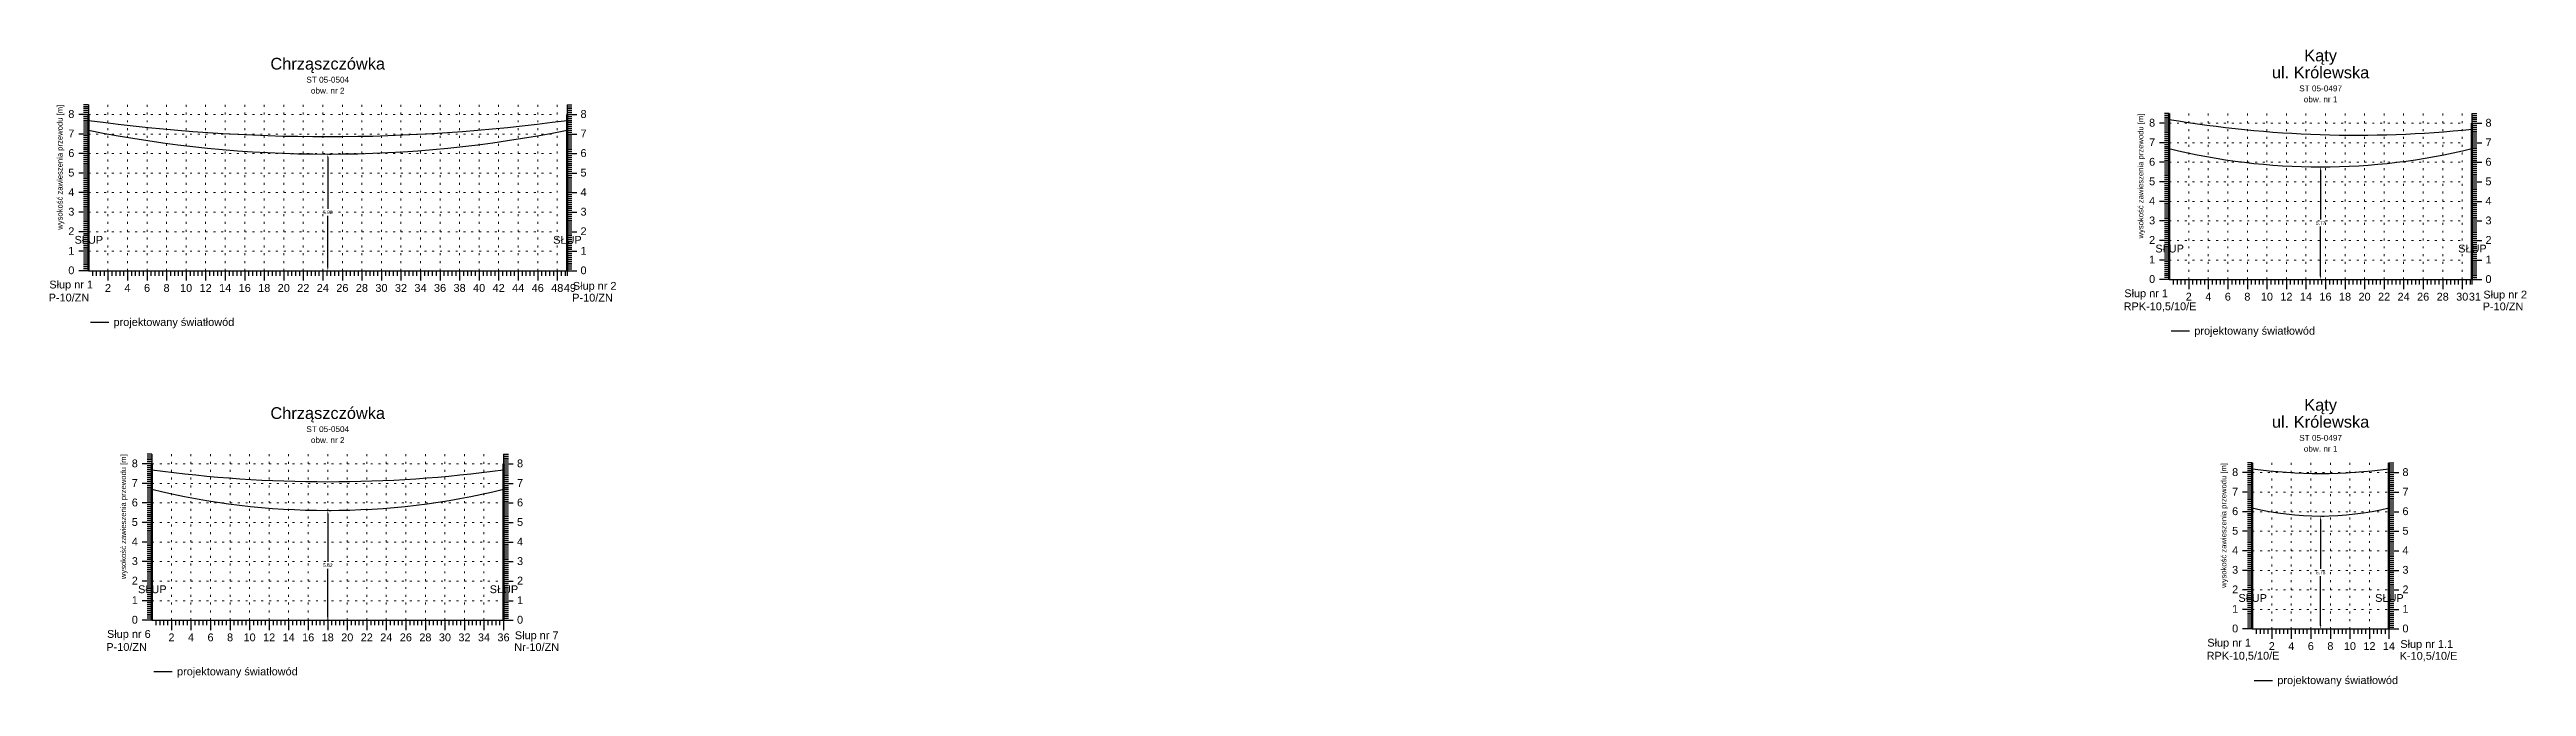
# Model space of a CAD drawing. Header units: inches. Extents: x -871 to 330, y 1326 to 1364.
# Drawn here: x -483.6 to -356.8, y 1330.8 to 1363.4 of the extents above; entities that cross this region are included whole.
import ezdxf
from ezdxf.enums import TextEntityAlignment as Align

# ---------------------------------------------------------------- set-up
doc = ezdxf.new("R2010")
doc.units = ezdxf.units.IN
doc.header["$MEASUREMENT"] = 0
doc.linetypes.add('ACAD_ISO07W100', pattern=[3, 0, -3])
doc.layers.add('ramka', color=7, linetype='Continuous', plot=False)
doc.styles.get("Standard").update_dxf_attribs({"font": 'arial.ttf'})
doc.dimstyles.get("Standard").update_dxf_attribs({"dimtxt": 0.25, "dimasz": 0.18, "dimexe": 0.18, "dimexo": 0.0625, "dimgap": -0.09, "dimtad": 0, "dimtih": 1, "dimtoh": 1, "dimzin": 0, "dimdsep": 46, "dimtxsty": 'Standard', "dimcen": 0.09, "dimadec": 0, "dimazin": 0, "dimtfac": 1, "dimtofl": 0, "dimtmove": 0, "dimatfit": 3, "dimfxl": 1, "dimtolj": 1, "dimtzin": 0, "dimarcsym": 0})

msp = doc.modelspace()

# ---------------------------------------------------------------- texts
for s, height, p in [('Kąty', 0.6, (-367.352, 1362.841)), ('Chrząszczówka', 0.6, (-469.374, 1362.418)), ('ST 05-0504', 0.3, (-469.374, 1361.748)), ('ul. Królewska', 0.6, (-367.352, 1361.971)), ('obw. nr 2', 0.3, (-469.374, 1361.188)), ('ST 05-0497', 0.3, (-367.352, 1361.301)), ('obw. nr 1', 0.3, (-367.352, 1360.741)), ('2', 0.4, (-480.624, 1351.042)), ('4', 0.4, (-479.624, 1351.042)), ('6', 0.4, (-478.624, 1351.042)), ('8', 0.4, (-477.624, 1351.042)), ('10', 0.4, (-476.624, 1351.042)), ('12', 0.4, (-475.624, 1351.042)), ('14', 0.4, (-474.624, 1351.042)), ('16', 0.4, (-473.624, 1351.042)), ('18', 0.4, (-472.624, 1351.042)), ('20', 0.4, (-471.624, 1351.042)), ('22', 0.4, (-470.624, 1351.042)), ('24', 0.4, (-469.624, 1351.042)), ('26', 0.4, (-468.624, 1351.042)), ('28', 0.4, (-467.624, 1351.042)), ('30', 0.4, (-466.624, 1351.042)), ('32', 0.4, (-465.624, 1351.042)), ('34', 0.4, (-464.624, 1351.042)), ('36', 0.4, (-463.624, 1351.042)), ('38', 0.4, (-462.624, 1351.042)), ('40', 0.4, (-461.624, 1351.042)), ('42', 0.4, (-460.624, 1351.042)), ('44', 0.4, (-459.624, 1351.042)), ('46', 0.4, (-458.624, 1351.042)), ('48', 0.4, (-457.624, 1351.042)), ('49', 0.4, (-456.974, 1351.042)), ('2', 0.4, (-374.102, 1350.595)), ('4', 0.4, (-373.102, 1350.595)), ('6', 0.4, (-372.102, 1350.595)), ('8', 0.4, (-371.102, 1350.595)), ('10', 0.4, (-370.102, 1350.595)), ('12', 0.4, (-369.102, 1350.595)), ('14', 0.4, (-368.102, 1350.595)), ('16', 0.4, (-367.102, 1350.595)), ('18', 0.4, (-366.102, 1350.595)), ('20', 0.4, (-365.102, 1350.595)), ('22', 0.4, (-364.102, 1350.595)), ('24', 0.4, (-363.102, 1350.595)), ('26', 0.4, (-362.102, 1350.595)), ('28', 0.4, (-361.102, 1350.595)), ('30', 0.4, (-360.102, 1350.595)), ('31', 0.4, (-359.452, 1350.595)), ('Kąty', 0.6, (-367.352, 1344.961)), ('Chrząszczówka', 0.6, (-469.374, 1344.538)), ('ST 05-0504', 0.3, (-469.374, 1343.868)), ('ul. Królewska', 0.6, (-367.352, 1344.091)), ('obw. nr 2', 0.3, (-469.374, 1343.308)), ('ST 05-0497', 0.3, (-367.352, 1343.421)), ('obw. nr 1', 0.3, (-367.352, 1342.861)), ('2', 0.4, (-477.374, 1333.162)), ('4', 0.4, (-476.374, 1333.162)), ('6', 0.4, (-475.374, 1333.162)), ('8', 0.4, (-474.374, 1333.162)), ('10', 0.4, (-473.374, 1333.162)), ('12', 0.4, (-472.374, 1333.162)), ('14', 0.4, (-471.374, 1333.162)), ('16', 0.4, (-470.374, 1333.162)), ('18', 0.4, (-469.374, 1333.162)), ('20', 0.4, (-468.374, 1333.162)), ('22', 0.4, (-467.374, 1333.162)), ('24', 0.4, (-466.374, 1333.162)), ('26', 0.4, (-465.374, 1333.162)), ('28', 0.4, (-464.374, 1333.162)), ('30', 0.4, (-463.374, 1333.162)), ('32', 0.4, (-462.374, 1333.162)), ('34', 0.4, (-461.374, 1333.162)), ('36', 0.4, (-460.374, 1333.162)), ('2', 0.4, (-369.852, 1332.715)), ('4', 0.4, (-368.852, 1332.715)), ('6', 0.4, (-367.852, 1332.715)), ('8', 0.4, (-366.852, 1332.715)), ('10', 0.4, (-365.852, 1332.715)), ('12', 0.4, (-364.852, 1332.715)), ('14', 0.4, (-363.852, 1332.715))]:
    msp.add_text(s, height=height).set_placement(p, align=Align.CENTER)
for s, p in [('8', (-482.344, 1359.944)), ('7', (-482.344, 1358.944)), ('8', (-375.822, 1359.497)), ('6', (-482.344, 1357.944)), ('7', (-375.822, 1358.497)), ('5', (-482.344, 1356.944)), ('5', (-375.822, 1356.497)), ('6', (-375.822, 1357.497)), ('4', (-482.344, 1355.944)), ('4', (-375.822, 1355.497)), ('3', (-482.344, 1354.944)), ('2', (-482.344, 1353.944)), ('3', (-375.822, 1354.497)), ('1', (-482.344, 1352.944)), ('2', (-375.822, 1353.497)), ('0', (-482.344, 1351.944)), ('0', (-375.822, 1351.497)), ('1', (-375.822, 1352.497)), ('8', (-479.094, 1342.064)), ('8', (-371.572, 1341.617)), ('6', (-479.094, 1340.064)), ('7', (-479.094, 1341.064)), ('7', (-371.572, 1340.617)), ('5', (-479.094, 1339.064)), ('6', (-371.572, 1339.617)), ('4', (-479.094, 1338.064)), ('4', (-371.572, 1337.617)), ('5', (-371.572, 1338.617)), ('3', (-479.094, 1337.064)), ('3', (-371.572, 1336.617)), ('2', (-479.094, 1336.064)), ('1', (-479.094, 1335.064)), ('2', (-371.572, 1335.617)), ('0', (-479.094, 1334.064)), ('0', (-371.572, 1333.617)), ('1', (-371.572, 1334.617))]:
    msp.add_text(s, height=0.4).set_placement(p, align=Align.RIGHT)
for s, p in [('8', (-456.434, 1359.944)), ('7', (-456.434, 1358.944)), ('8', (-358.912, 1359.497)), ('6', (-456.434, 1357.944)), ('7', (-358.912, 1358.497)), ('5', (-456.434, 1356.944)), ('5', (-358.912, 1356.497)), ('6', (-358.912, 1357.497)), ('4', (-456.434, 1355.944)), ('4', (-358.912, 1355.497)), ('3', (-456.434, 1354.944)), ('2', (-456.434, 1353.944)), ('3', (-358.912, 1354.497)), ('1', (-456.434, 1352.944)), ('2', (-358.912, 1353.497)), ('0', (-456.434, 1351.944)), ('0', (-358.912, 1351.497)), ('1', (-358.912, 1352.497)), ('P-10/ZN', (-483.661, 1350.549)), ('Słup nr 1', (-483.627, 1351.216)), ('P-10/ZN', (-456.857, 1350.544)), ('Słup nr 2', (-456.826, 1351.149)), ('RPK-10,5/10/E', (-377.436, 1350.102)), ('Słup nr 1', (-377.402, 1350.769)), ('P-10/ZN', (-359.053, 1350.097)), ('Słup nr 2', (-359.022, 1350.702)), ('projektowany światłowód', (-480.339, 1349.298)), ('projektowany światłowód', (-373.817, 1348.851)), ('8', (-459.684, 1342.064)), ('8', (-363.162, 1341.617)), ('7', (-459.684, 1341.064)), ('6', (-459.684, 1340.064)), ('7', (-363.162, 1340.617)), ('5', (-459.684, 1339.064)), ('6', (-363.162, 1339.617)), ('4', (-459.684, 1338.064)), ('4', (-363.162, 1337.617)), ('5', (-363.162, 1338.617)), ('3', (-459.684, 1337.064)), ('3', (-363.162, 1336.617)), ('2', (-459.684, 1336.064)), ('1', (-459.684, 1335.064)), ('2', (-363.162, 1335.617)), ('0', (-459.684, 1334.064)), ('0', (-363.162, 1333.617)), ('1', (-363.162, 1334.617)), ('P-10/ZN', (-480.708, 1332.669)), ('Słup nr 6', (-480.674, 1333.336)), ('Nr-10/ZN', (-459.825, 1332.664)), ('Słup nr 7', (-459.794, 1333.269)), ('Słup nr 1', (-373.152, 1332.889)), ('Słup nr 1.1', (-363.272, 1332.822)), ('projektowany światłowód', (-477.089, 1331.418)), ('RPK-10,5/10/E', (-373.186, 1332.222)), ('K-10,5/10/E', (-363.303, 1332.217)), ('projektowany światłowód', (-369.567, 1330.971))]:
    msp.add_text(s, height=0.4).set_placement(p)
at = {"char_height": 0.28, "width": 9.28, "attachment_point": 1, "rotation": 90}
for insert in [(-483.227, 1354.22), (-376.705, 1353.773), (-479.977, 1336.34), (-372.455, 1335.893)]:
    msp.add_mtext('wysokość zawieszenia przewodu [m]', dxfattribs=dict(at, insert=insert))
at = {"char_height": 0.4, "width": 1.537, "attachment_point": 1}
for insert in [(-482.332, 1353.904), (-457.832, 1353.904), (-375.81, 1353.457), (-360.31, 1353.457), (-479.082, 1336.024), (-461.082, 1336.024), (-371.56, 1335.577), (-364.56, 1335.577)]:
    msp.add_mtext('SŁUP', dxfattribs=dict(at, insert=insert))

# ---------------------------------------------------------------- blocks, each defined once
blk = doc.blocks.new('*D9')
at = {"color": 0, "lineweight": -2}
for p, q in [((-469.32, 1358.09), (-469.19, 1358.09)), ((-469.37, 1357.91), (-469.37, 1355.29)), ((-469.37, 1352.3), (-469.37, 1354.93)), ((-469.47, 1352.12), (-469.19, 1352.12))]:
    blk.add_line(p, q, dxfattribs=at)
at = {"color": 0}
for points in [[(-469.34, 1357.91), (-469.4, 1357.91), (-469.37, 1358.09)], [(-469.34, 1352.3), (-469.4, 1352.3), (-469.37, 1352.12)]]:
    blk.add_solid(points, dxfattribs=at)
at = {"layer": 'Defpoints', "color": 0}
for p in [(-469.38, 1358.09), (-469.53, 1352.12), (-469.37, 1352.12)]:
    blk.add_point(p, dxfattribs=at)
at = {"color": 0, "lineweight": 25, "insert": (-469.37, 1355.11), "char_height": 0.18, "attachment_point": 5}
blk.add_mtext('\\A1;5.98', dxfattribs=at)
blk = doc.blocks.new('*D10')
at = {"color": 0, "lineweight": -2}
for p, q in [((-469.37, 1339.68), (-469.37, 1337.23)), ((-469.32, 1339.86), (-469.19, 1339.86)), ((-469.37, 1334.42), (-469.37, 1336.87)), ((-469.47, 1334.24), (-469.19, 1334.24))]:
    blk.add_line(p, q, dxfattribs=at)
at = {"color": 0}
for points in [[(-469.34, 1339.68), (-469.4, 1339.68), (-469.37, 1339.86)], [(-469.34, 1334.42), (-469.4, 1334.42), (-469.37, 1334.24)]]:
    blk.add_solid(points, dxfattribs=at)
at = {"layer": 'Defpoints', "color": 0}
for p in [(-469.38, 1339.86), (-469.53, 1334.24), (-469.37, 1334.24)]:
    blk.add_point(p, dxfattribs=at)
at = {"color": 0, "lineweight": 25, "insert": (-469.37, 1337.05), "char_height": 0.18, "attachment_point": 5}
blk.add_mtext('\\A1;5.62', dxfattribs=at)
blk = doc.blocks.new('*D11')
at = {"color": 0, "lineweight": -2}
for p, q in [((-367.35, 1357.26), (-367.35, 1354.74)), ((-367.3, 1357.44), (-367.17, 1357.44)), ((-367.35, 1351.85), (-367.35, 1354.38)), ((-367.45, 1351.67), (-367.17, 1351.67))]:
    blk.add_line(p, q, dxfattribs=at)
at = {"color": 0}
for points in [[(-367.32, 1357.26), (-367.38, 1357.26), (-367.35, 1357.44)], [(-367.32, 1351.85), (-367.38, 1351.85), (-367.35, 1351.67)]]:
    blk.add_solid(points, dxfattribs=at)
at = {"layer": 'Defpoints', "color": 0}
for p in [(-367.36, 1357.44), (-367.51, 1351.67), (-367.35, 1351.67)]:
    blk.add_point(p, dxfattribs=at)
at = {"color": 0, "lineweight": 25, "insert": (-367.35, 1354.56), "char_height": 0.18, "attachment_point": 5}
blk.add_mtext('\\A1;5.77', dxfattribs=at)
blk = doc.blocks.new('*D12')
at = {"color": 0, "lineweight": -2}
for p, q in [((-367.35, 1339.39), (-367.35, 1336.86)), ((-367.3, 1339.57), (-367.17, 1339.57)), ((-367.35, 1333.97), (-367.35, 1336.5)), ((-367.45, 1333.79), (-367.17, 1333.79))]:
    blk.add_line(p, q, dxfattribs=at)
at = {"color": 0}
for points in [[(-367.32, 1339.39), (-367.38, 1339.39), (-367.35, 1339.57)], [(-367.32, 1333.97), (-367.38, 1333.97), (-367.35, 1333.79)]]:
    blk.add_solid(points, dxfattribs=at)
at = {"layer": 'Defpoints', "color": 0}
for p in [(-367.36, 1339.57), (-367.51, 1333.79), (-367.35, 1333.79)]:
    blk.add_point(p, dxfattribs=at)
at = {"color": 0, "lineweight": 25, "insert": (-367.35, 1336.68), "char_height": 0.18, "attachment_point": 5}
blk.add_mtext('\\A1;5.78', dxfattribs=at)

# ---------------------------------------------------------------- dimensions: what is measured, and where the dimension line sits
at = {"lineweight": 25}
for base, p1, p2, text, picture, middle in [((-469.374, 1352.118), (-469.382, 1358.094), (-469.532, 1352.118), '5.98', '*D9', (-469.374, 1355.106)), ((-367.352, 1351.671), (-367.36, 1357.441), (-367.51, 1351.671), '5.77', '*D11', (-367.352, 1354.556)), ((-469.374, 1334.238), (-469.382, 1339.858), (-469.532, 1334.238), '5.62', '*D10', (-469.374, 1337.048)), ((-367.352, 1333.791), (-367.36, 1339.571), (-367.51, 1333.791), '5.78', '*D12', (-367.352, 1336.681))]:
    dim = msp.add_linear_dim(base=base, p1=p1, p2=p2, angle=90, text=text, dimstyle='Standard', dxfattribs=at)
    dim.commit()
    dim.dimension.update_dxf_attribs({"geometry": picture, "text_midpoint": middle})

# ---------------------------------------------------------------- linework, layer by layer
for p, q in [((-481.624, 1360.618), (-481.874, 1360.618)), ((-481.624, 1360.618), (-481.624, 1352.118)), ((-457.124, 1360.618), (-457.124, 1352.118)), ((-457.124, 1360.618), (-456.874, 1360.618)), ((-481.624, 1360.118), (-482.124, 1360.118)), ((-481.624, 1360.518), (-481.874, 1360.518)), ((-481.624, 1360.418), (-481.874, 1360.418)), ((-481.624, 1360.318), (-481.874, 1360.318)), ((-481.624, 1360.218), (-481.874, 1360.218)), ((-481.624, 1360.018), (-481.874, 1360.018)), ((-481.624, 1359.918), (-481.874, 1359.918)), ((-481.624, 1359.818), (-481.874, 1359.818)), ((-481.624, 1359.718), (-481.874, 1359.718)), ((-481.624, 1359.618), (-481.874, 1359.618)), ((-481.624, 1359.518), (-481.874, 1359.518)), ((-481.624, 1359.418), (-481.874, 1359.418)), ((-481.624, 1359.318), (-481.874, 1359.318)), ((-457.124, 1360.518), (-456.874, 1360.518)), ((-457.124, 1360.418), (-456.874, 1360.418)), ((-457.124, 1360.318), (-456.874, 1360.318)), ((-457.124, 1360.218), (-456.874, 1360.218)), ((-457.124, 1360.118), (-456.624, 1360.118)), ((-457.124, 1360.018), (-456.874, 1360.018)), ((-457.124, 1359.918), (-456.874, 1359.918)), ((-457.124, 1359.818), (-456.874, 1359.818)), ((-457.124, 1359.718), (-456.874, 1359.718)), ((-457.124, 1359.618), (-456.874, 1359.618)), ((-457.124, 1359.518), (-456.874, 1359.518)), ((-457.124, 1359.418), (-456.874, 1359.418)), ((-457.124, 1359.318), (-456.874, 1359.318)), ((-375.102, 1359.671), (-375.602, 1359.671)), ((-375.102, 1360.171), (-375.352, 1360.171)), ((-375.102, 1360.071), (-375.352, 1360.071)), ((-375.102, 1359.971), (-375.352, 1359.971)), ((-375.102, 1359.871), (-375.352, 1359.871)), ((-375.102, 1359.771), (-375.352, 1359.771)), ((-375.102, 1359.571), (-375.352, 1359.571)), ((-375.102, 1359.471), (-375.352, 1359.471)), ((-375.102, 1359.371), (-375.352, 1359.371)), ((-375.102, 1360.171), (-375.102, 1351.671)), ((-359.602, 1360.171), (-359.602, 1351.671)), ((-359.602, 1360.171), (-359.352, 1360.171)), ((-359.602, 1360.071), (-359.352, 1360.071)), ((-359.602, 1359.971), (-359.352, 1359.971)), ((-359.602, 1359.871), (-359.352, 1359.871)), ((-359.602, 1359.771), (-359.352, 1359.771)), ((-359.602, 1359.671), (-359.102, 1359.671)), ((-359.602, 1359.571), (-359.352, 1359.571)), ((-359.602, 1359.471), (-359.352, 1359.471)), ((-359.602, 1359.371), (-359.352, 1359.371)), ((-481.624, 1359.118), (-482.124, 1359.118)), ((-481.624, 1358.118), (-482.124, 1358.118)), ((-481.624, 1359.218), (-481.874, 1359.218)), ((-481.624, 1359.018), (-481.874, 1359.018)), ((-481.624, 1358.918), (-481.874, 1358.918)), ((-481.624, 1358.818), (-481.874, 1358.818)), ((-481.624, 1358.718), (-481.874, 1358.718)), ((-481.624, 1358.618), (-481.874, 1358.618)), ((-481.624, 1358.518), (-481.874, 1358.518)), ((-481.624, 1358.418), (-481.874, 1358.418)), ((-481.624, 1358.318), (-481.874, 1358.318)), ((-481.624, 1358.218), (-481.874, 1358.218)), ((-457.124, 1359.218), (-456.874, 1359.218)), ((-457.124, 1359.118), (-456.624, 1359.118)), ((-457.124, 1359.018), (-456.874, 1359.018)), ((-457.124, 1358.918), (-456.874, 1358.918)), ((-457.124, 1358.818), (-456.874, 1358.818)), ((-457.124, 1358.718), (-456.874, 1358.718)), ((-457.124, 1358.618), (-456.874, 1358.618)), ((-457.124, 1358.518), (-456.874, 1358.518)), ((-457.124, 1358.418), (-456.874, 1358.418)), ((-457.124, 1358.318), (-456.874, 1358.318)), ((-457.124, 1358.218), (-456.874, 1358.218)), ((-457.124, 1358.118), (-456.624, 1358.118)), ((-375.102, 1358.671), (-375.602, 1358.671)), ((-375.102, 1359.271), (-375.352, 1359.271)), ((-375.102, 1359.171), (-375.352, 1359.171)), ((-375.102, 1359.071), (-375.352, 1359.071)), ((-375.102, 1358.971), (-375.352, 1358.971)), ((-375.102, 1358.871), (-375.352, 1358.871)), ((-375.102, 1358.771), (-375.352, 1358.771)), ((-375.102, 1358.571), (-375.352, 1358.571)), ((-375.102, 1358.471), (-375.352, 1358.471)), ((-375.102, 1358.371), (-375.352, 1358.371)), ((-375.102, 1358.271), (-375.352, 1358.271)), ((-375.102, 1358.171), (-375.352, 1358.171)), ((-375.102, 1358.071), (-375.352, 1358.071)), ((-359.602, 1359.271), (-359.352, 1359.271)), ((-359.602, 1359.171), (-359.352, 1359.171)), ((-359.602, 1359.071), (-359.352, 1359.071)), ((-359.602, 1358.971), (-359.352, 1358.971)), ((-359.602, 1358.871), (-359.352, 1358.871)), ((-359.602, 1358.771), (-359.352, 1358.771)), ((-359.602, 1358.671), (-359.102, 1358.671)), ((-359.602, 1358.571), (-359.352, 1358.571)), ((-359.602, 1358.471), (-359.352, 1358.471)), ((-359.602, 1358.371), (-359.352, 1358.371)), ((-359.602, 1358.271), (-359.352, 1358.271)), ((-359.602, 1358.171), (-359.352, 1358.171)), ((-359.602, 1358.071), (-359.352, 1358.071)), ((-481.624, 1357.118), (-482.124, 1357.118)), ((-481.624, 1358.018), (-481.874, 1358.018)), ((-481.624, 1357.918), (-481.874, 1357.918)), ((-481.624, 1357.818), (-481.874, 1357.818)), ((-481.624, 1357.718), (-481.874, 1357.718)), ((-481.624, 1357.618), (-481.874, 1357.618)), ((-481.624, 1357.518), (-481.874, 1357.518)), ((-481.624, 1357.418), (-481.874, 1357.418)), ((-481.624, 1357.318), (-481.874, 1357.318)), ((-481.624, 1357.218), (-481.874, 1357.218)), ((-481.624, 1357.018), (-481.874, 1357.018)), ((-481.624, 1356.918), (-481.874, 1356.918)), ((-481.624, 1356.818), (-481.874, 1356.818)), ((-457.124, 1358.018), (-456.874, 1358.018)), ((-457.124, 1357.918), (-456.874, 1357.918)), ((-457.124, 1357.818), (-456.874, 1357.818)), ((-457.124, 1357.718), (-456.874, 1357.718)), ((-457.124, 1357.618), (-456.874, 1357.618)), ((-457.124, 1357.518), (-456.874, 1357.518)), ((-457.124, 1357.418), (-456.874, 1357.418)), ((-457.124, 1357.318), (-456.874, 1357.318)), ((-457.124, 1357.218), (-456.874, 1357.218)), ((-457.124, 1357.118), (-456.624, 1357.118)), ((-457.124, 1357.018), (-456.874, 1357.018)), ((-457.124, 1356.918), (-456.874, 1356.918)), ((-457.124, 1356.818), (-456.874, 1356.818)), ((-375.102, 1357.671), (-375.602, 1357.671)), ((-375.102, 1357.971), (-375.352, 1357.971)), ((-375.102, 1357.871), (-375.352, 1357.871)), ((-375.102, 1357.771), (-375.352, 1357.771)), ((-375.102, 1357.571), (-375.352, 1357.571)), ((-375.102, 1357.471), (-375.352, 1357.471)), ((-375.102, 1357.371), (-375.352, 1357.371)), ((-375.102, 1357.271), (-375.352, 1357.271)), ((-375.102, 1357.171), (-375.352, 1357.171)), ((-375.102, 1357.071), (-375.352, 1357.071)), ((-375.102, 1356.971), (-375.352, 1356.971)), ((-375.102, 1356.871), (-375.352, 1356.871)), ((-359.602, 1357.971), (-359.352, 1357.971)), ((-359.602, 1357.871), (-359.352, 1357.871)), ((-359.602, 1357.771), (-359.352, 1357.771)), ((-359.602, 1357.671), (-359.102, 1357.671)), ((-359.602, 1357.571), (-359.352, 1357.571)), ((-359.602, 1357.471), (-359.352, 1357.471)), ((-359.602, 1357.371), (-359.352, 1357.371)), ((-359.602, 1357.271), (-359.352, 1357.271)), ((-359.602, 1357.171), (-359.352, 1357.171)), ((-359.602, 1357.071), (-359.352, 1357.071)), ((-359.602, 1356.971), (-359.352, 1356.971)), ((-359.602, 1356.871), (-359.352, 1356.871)), ((-481.624, 1356.118), (-482.124, 1356.118)), ((-481.624, 1356.718), (-481.874, 1356.718)), ((-481.624, 1356.618), (-481.874, 1356.618)), ((-481.624, 1356.518), (-481.874, 1356.518)), ((-481.624, 1356.418), (-481.874, 1356.418)), ((-481.624, 1356.318), (-481.874, 1356.318)), ((-481.624, 1356.218), (-481.874, 1356.218)), ((-481.624, 1356.018), (-481.874, 1356.018)), ((-481.624, 1355.918), (-481.874, 1355.918)), ((-481.624, 1355.818), (-481.874, 1355.818)), ((-481.624, 1355.718), (-481.874, 1355.718)), ((-481.624, 1355.618), (-481.874, 1355.618)), ((-481.624, 1355.518), (-481.874, 1355.518)), ((-457.124, 1356.718), (-456.874, 1356.718)), ((-457.124, 1356.618), (-456.874, 1356.618)), ((-457.124, 1356.518), (-456.874, 1356.518)), ((-457.124, 1356.418), (-456.874, 1356.418)), ((-457.124, 1356.318), (-456.874, 1356.318)), ((-457.124, 1356.218), (-456.874, 1356.218)), ((-457.124, 1356.118), (-456.624, 1356.118)), ((-457.124, 1356.018), (-456.874, 1356.018)), ((-457.124, 1355.918), (-456.874, 1355.918)), ((-457.124, 1355.818), (-456.874, 1355.818)), ((-457.124, 1355.718), (-456.874, 1355.718)), ((-457.124, 1355.618), (-456.874, 1355.618)), ((-457.124, 1355.518), (-456.874, 1355.518)), ((-375.102, 1356.671), (-375.602, 1356.671)), ((-375.102, 1355.671), (-375.602, 1355.671)), ((-375.102, 1356.771), (-375.352, 1356.771)), ((-375.102, 1356.571), (-375.352, 1356.571)), ((-375.102, 1356.471), (-375.352, 1356.471)), ((-375.102, 1356.371), (-375.352, 1356.371)), ((-375.102, 1356.271), (-375.352, 1356.271)), ((-375.102, 1356.171), (-375.352, 1356.171)), ((-375.102, 1356.071), (-375.352, 1356.071)), ((-375.102, 1355.971), (-375.352, 1355.971)), ((-375.102, 1355.871), (-375.352, 1355.871)), ((-375.102, 1355.771), (-375.352, 1355.771)), ((-375.102, 1355.571), (-375.352, 1355.571)), ((-359.602, 1356.771), (-359.352, 1356.771)), ((-359.602, 1356.671), (-359.102, 1356.671)), ((-359.602, 1356.571), (-359.352, 1356.571)), ((-359.602, 1356.471), (-359.352, 1356.471)), ((-359.602, 1356.371), (-359.352, 1356.371)), ((-359.602, 1356.271), (-359.352, 1356.271)), ((-359.602, 1356.171), (-359.352, 1356.171)), ((-359.602, 1356.071), (-359.352, 1356.071)), ((-359.602, 1355.971), (-359.352, 1355.971)), ((-359.602, 1355.871), (-359.352, 1355.871)), ((-359.602, 1355.771), (-359.352, 1355.771)), ((-359.602, 1355.671), (-359.102, 1355.671)), ((-359.602, 1355.571), (-359.352, 1355.571)), ((-481.624, 1355.118), (-482.124, 1355.118)), ((-481.624, 1355.418), (-481.874, 1355.418)), ((-481.624, 1355.318), (-481.874, 1355.318)), ((-481.624, 1355.218), (-481.874, 1355.218)), ((-481.624, 1355.018), (-481.874, 1355.018)), ((-481.624, 1354.918), (-481.874, 1354.918)), ((-481.624, 1354.818), (-481.874, 1354.818)), ((-481.624, 1354.718), (-481.874, 1354.718)), ((-481.624, 1354.618), (-481.874, 1354.618)), ((-481.624, 1354.518), (-481.874, 1354.518)), ((-481.624, 1354.418), (-481.874, 1354.418)), ((-481.624, 1354.318), (-481.874, 1354.318)), ((-457.124, 1355.418), (-456.874, 1355.418)), ((-457.124, 1355.318), (-456.874, 1355.318)), ((-457.124, 1355.218), (-456.874, 1355.218)), ((-457.124, 1355.118), (-456.624, 1355.118)), ((-457.124, 1355.018), (-456.874, 1355.018)), ((-457.124, 1354.918), (-456.874, 1354.918)), ((-457.124, 1354.818), (-456.874, 1354.818)), ((-457.124, 1354.718), (-456.874, 1354.718)), ((-457.124, 1354.618), (-456.874, 1354.618)), ((-457.124, 1354.518), (-456.874, 1354.518)), ((-457.124, 1354.418), (-456.874, 1354.418)), ((-457.124, 1354.318), (-456.874, 1354.318)), ((-375.102, 1354.671), (-375.602, 1354.671)), ((-375.102, 1355.471), (-375.352, 1355.471)), ((-375.102, 1355.371), (-375.352, 1355.371)), ((-375.102, 1355.271), (-375.352, 1355.271)), ((-375.102, 1355.171), (-375.352, 1355.171)), ((-375.102, 1355.071), (-375.352, 1355.071)), ((-375.102, 1354.971), (-375.352, 1354.971)), ((-375.102, 1354.871), (-375.352, 1354.871)), ((-375.102, 1354.771), (-375.352, 1354.771)), ((-375.102, 1354.571), (-375.352, 1354.571)), ((-375.102, 1354.471), (-375.352, 1354.471)), ((-375.102, 1354.371), (-375.352, 1354.371)), ((-375.102, 1354.271), (-375.352, 1354.271)), ((-359.602, 1355.471), (-359.352, 1355.471)), ((-359.602, 1355.371), (-359.352, 1355.371)), ((-359.602, 1355.271), (-359.352, 1355.271)), ((-359.602, 1355.171), (-359.352, 1355.171)), ((-359.602, 1355.071), (-359.352, 1355.071)), ((-359.602, 1354.971), (-359.352, 1354.971)), ((-359.602, 1354.871), (-359.352, 1354.871)), ((-359.602, 1354.771), (-359.352, 1354.771)), ((-359.602, 1354.671), (-359.102, 1354.671)), ((-359.602, 1354.571), (-359.352, 1354.571)), ((-359.602, 1354.471), (-359.352, 1354.471)), ((-359.602, 1354.371), (-359.352, 1354.371)), ((-359.602, 1354.271), (-359.352, 1354.271)), ((-481.624, 1354.118), (-482.124, 1354.118)), ((-481.624, 1353.118), (-482.124, 1353.118)), ((-481.624, 1354.218), (-481.874, 1354.218)), ((-481.624, 1354.018), (-481.874, 1354.018)), ((-481.624, 1353.918), (-481.874, 1353.918)), ((-481.624, 1353.818), (-481.874, 1353.818)), ((-481.624, 1353.718), (-481.874, 1353.718)), ((-481.624, 1353.618), (-481.874, 1353.618)), ((-481.624, 1353.518), (-481.874, 1353.518)), ((-481.624, 1353.418), (-481.874, 1353.418)), ((-481.624, 1353.318), (-481.874, 1353.318)), ((-481.624, 1353.218), (-481.874, 1353.218)), ((-481.624, 1353.018), (-481.874, 1353.018)), ((-457.124, 1354.218), (-456.874, 1354.218)), ((-457.124, 1354.118), (-456.624, 1354.118)), ((-457.124, 1354.018), (-456.874, 1354.018)), ((-457.124, 1353.918), (-456.874, 1353.918)), ((-457.124, 1353.818), (-456.874, 1353.818)), ((-457.124, 1353.718), (-456.874, 1353.718)), ((-457.124, 1353.618), (-456.874, 1353.618)), ((-457.124, 1353.518), (-456.874, 1353.518)), ((-457.124, 1353.418), (-456.874, 1353.418)), ((-457.124, 1353.318), (-456.874, 1353.318)), ((-457.124, 1353.218), (-456.874, 1353.218)), ((-457.124, 1353.118), (-456.624, 1353.118)), ((-457.124, 1353.018), (-456.874, 1353.018)), ((-375.102, 1353.671), (-375.602, 1353.671)), ((-375.102, 1354.171), (-375.352, 1354.171)), ((-375.102, 1354.071), (-375.352, 1354.071)), ((-375.102, 1353.971), (-375.352, 1353.971)), ((-375.102, 1353.871), (-375.352, 1353.871)), ((-375.102, 1353.771), (-375.352, 1353.771)), ((-375.102, 1353.571), (-375.352, 1353.571)), ((-375.102, 1353.471), (-375.352, 1353.471)), ((-375.102, 1353.371), (-375.352, 1353.371)), ((-375.102, 1353.271), (-375.352, 1353.271)), ((-375.102, 1353.171), (-375.352, 1353.171)), ((-375.102, 1353.071), (-375.352, 1353.071)), ((-359.602, 1354.171), (-359.352, 1354.171)), ((-359.602, 1354.071), (-359.352, 1354.071)), ((-359.602, 1353.971), (-359.352, 1353.971)), ((-359.602, 1353.871), (-359.352, 1353.871)), ((-359.602, 1353.771), (-359.352, 1353.771)), ((-359.602, 1353.671), (-359.102, 1353.671)), ((-359.602, 1353.571), (-359.352, 1353.571)), ((-359.602, 1353.471), (-359.352, 1353.471)), ((-359.602, 1353.371), (-359.352, 1353.371)), ((-359.602, 1353.271), (-359.352, 1353.271)), ((-359.602, 1353.171), (-359.352, 1353.171)), ((-359.602, 1353.071), (-359.352, 1353.071)), ((-481.624, 1352.118), (-482.124, 1352.118)), ((-481.624, 1352.918), (-481.874, 1352.918)), ((-481.624, 1352.818), (-481.874, 1352.818)), ((-481.624, 1352.718), (-481.874, 1352.718)), ((-481.624, 1352.618), (-481.874, 1352.618)), ((-481.624, 1352.518), (-481.874, 1352.518)), ((-481.624, 1352.418), (-481.874, 1352.418)), ((-481.624, 1352.318), (-481.874, 1352.318)), ((-481.624, 1352.218), (-481.874, 1352.218)), ((-481.624, 1352.118), (-457.124, 1352.118)), ((-481.424, 1352.118), (-481.424, 1351.868)), ((-481.224, 1352.118), (-481.224, 1351.868)), ((-481.024, 1352.118), (-481.024, 1351.868)), ((-480.824, 1352.118), (-480.824, 1351.868)), ((-480.624, 1352.118), (-480.624, 1351.618)), ((-480.424, 1352.118), (-480.424, 1351.868)), ((-480.224, 1352.118), (-480.224, 1351.868)), ((-480.024, 1352.118), (-480.024, 1351.868)), ((-479.824, 1352.118), (-479.824, 1351.868)), ((-479.624, 1352.118), (-479.624, 1351.618)), ((-479.424, 1352.118), (-479.424, 1351.868)), ((-479.224, 1352.118), (-479.224, 1351.868)), ((-479.024, 1352.118), (-479.024, 1351.868)), ((-478.824, 1352.118), (-478.824, 1351.868)), ((-478.624, 1352.118), (-478.624, 1351.618)), ((-478.424, 1352.118), (-478.424, 1351.868)), ((-478.224, 1352.118), (-478.224, 1351.868)), ((-478.024, 1352.118), (-478.024, 1351.868)), ((-477.824, 1352.118), (-477.824, 1351.868)), ((-477.624, 1352.118), (-477.624, 1351.618)), ((-477.424, 1352.118), (-477.424, 1351.868)), ((-477.224, 1352.118), (-477.224, 1351.868)), ((-477.024, 1352.118), (-477.024, 1351.868)), ((-476.824, 1352.118), (-476.824, 1351.868)), ((-476.624, 1352.118), (-476.624, 1351.618)), ((-476.424, 1352.118), (-476.424, 1351.868)), ((-476.224, 1352.118), (-476.224, 1351.868)), ((-476.024, 1352.118), (-476.024, 1351.868)), ((-475.824, 1352.118), (-475.824, 1351.868)), ((-475.624, 1352.118), (-475.624, 1351.618)), ((-475.424, 1352.118), (-475.424, 1351.868)), ((-475.224, 1352.118), (-475.224, 1351.868)), ((-475.024, 1352.118), (-475.024, 1351.868)), ((-474.824, 1352.118), (-474.824, 1351.868)), ((-474.624, 1352.118), (-474.624, 1351.618)), ((-474.424, 1352.118), (-474.424, 1351.868)), ((-474.224, 1352.118), (-474.224, 1351.868)), ((-474.024, 1352.118), (-474.024, 1351.868)), ((-473.824, 1352.118), (-473.824, 1351.868)), ((-473.624, 1352.118), (-473.624, 1351.618)), ((-473.424, 1352.118), (-473.424, 1351.868)), ((-473.224, 1352.118), (-473.224, 1351.868)), ((-473.024, 1352.118), (-473.024, 1351.868)), ((-472.824, 1352.118), (-472.824, 1351.868)), ((-472.624, 1352.118), (-472.624, 1351.618)), ((-472.424, 1352.118), (-472.424, 1351.868)), ((-472.224, 1352.118), (-472.224, 1351.868)), ((-472.024, 1352.118), (-472.024, 1351.868)), ((-471.824, 1352.118), (-471.824, 1351.868)), ((-471.624, 1352.118), (-471.624, 1351.618)), ((-471.424, 1352.118), (-471.424, 1351.868)), ((-471.224, 1352.118), (-471.224, 1351.868)), ((-471.024, 1352.118), (-471.024, 1351.868)), ((-470.824, 1352.118), (-470.824, 1351.868)), ((-470.624, 1352.118), (-470.624, 1351.618)), ((-470.424, 1352.118), (-470.424, 1351.868)), ((-470.224, 1352.118), (-470.224, 1351.868)), ((-470.024, 1352.118), (-470.024, 1351.868)), ((-469.824, 1352.118), (-469.824, 1351.868)), ((-469.624, 1352.118), (-469.624, 1351.618)), ((-469.424, 1352.118), (-469.424, 1351.868)), ((-469.224, 1352.118), (-469.224, 1351.868)), ((-469.024, 1352.118), (-469.024, 1351.868)), ((-468.824, 1352.118), (-468.824, 1351.868)), ((-468.624, 1352.118), (-468.624, 1351.618)), ((-468.424, 1352.118), (-468.424, 1351.868)), ((-468.224, 1352.118), (-468.224, 1351.868)), ((-468.024, 1352.118), (-468.024, 1351.868)), ((-467.824, 1352.118), (-467.824, 1351.868)), ((-467.624, 1352.118), (-467.624, 1351.618)), ((-467.424, 1352.118), (-467.424, 1351.868)), ((-467.224, 1352.118), (-467.224, 1351.868)), ((-467.024, 1352.118), (-467.024, 1351.868)), ((-466.824, 1352.118), (-466.824, 1351.868)), ((-466.624, 1352.118), (-466.624, 1351.618)), ((-466.424, 1352.118), (-466.424, 1351.868)), ((-466.224, 1352.118), (-466.224, 1351.868)), ((-466.024, 1352.118), (-466.024, 1351.868)), ((-465.824, 1352.118), (-465.824, 1351.868)), ((-465.624, 1352.118), (-465.624, 1351.618)), ((-465.424, 1352.118), (-465.424, 1351.868)), ((-465.224, 1352.118), (-465.224, 1351.868)), ((-465.024, 1352.118), (-465.024, 1351.868)), ((-464.824, 1352.118), (-464.824, 1351.868)), ((-464.624, 1352.118), (-464.624, 1351.618)), ((-464.424, 1352.118), (-464.424, 1351.868)), ((-464.224, 1352.118), (-464.224, 1351.868)), ((-464.024, 1352.118), (-464.024, 1351.868)), ((-463.824, 1352.118), (-463.824, 1351.868)), ((-463.624, 1352.118), (-463.624, 1351.618)), ((-463.424, 1352.118), (-463.424, 1351.868)), ((-463.224, 1352.118), (-463.224, 1351.868)), ((-463.024, 1352.118), (-463.024, 1351.868)), ((-462.824, 1352.118), (-462.824, 1351.868)), ((-462.624, 1352.118), (-462.624, 1351.618)), ((-462.424, 1352.118), (-462.424, 1351.868)), ((-462.224, 1352.118), (-462.224, 1351.868)), ((-462.024, 1352.118), (-462.024, 1351.868)), ((-461.824, 1352.118), (-461.824, 1351.868)), ((-461.624, 1352.118), (-461.624, 1351.618)), ((-461.424, 1352.118), (-461.424, 1351.868)), ((-461.224, 1352.118), (-461.224, 1351.868)), ((-461.024, 1352.118), (-461.024, 1351.868)), ((-460.824, 1352.118), (-460.824, 1351.868)), ((-460.624, 1352.118), (-460.624, 1351.618)), ((-460.424, 1352.118), (-460.424, 1351.868)), ((-460.224, 1352.118), (-460.224, 1351.868)), ((-460.024, 1352.118), (-460.024, 1351.868)), ((-459.824, 1352.118), (-459.824, 1351.868)), ((-459.624, 1352.118), (-459.624, 1351.618)), ((-459.424, 1352.118), (-459.424, 1351.868)), ((-459.224, 1352.118), (-459.224, 1351.868)), ((-459.024, 1352.118), (-459.024, 1351.868)), ((-458.824, 1352.118), (-458.824, 1351.868)), ((-458.624, 1352.118), (-458.624, 1351.618)), ((-458.424, 1352.118), (-458.424, 1351.868)), ((-458.224, 1352.118), (-458.224, 1351.868)), ((-458.024, 1352.118), (-458.024, 1351.868)), ((-457.824, 1352.118), (-457.824, 1351.868)), ((-457.624, 1352.118), (-457.624, 1351.618)), ((-457.424, 1352.118), (-457.424, 1351.868)), ((-457.224, 1352.118), (-457.224, 1351.868)), ((-457.124, 1352.918), (-456.874, 1352.918)), ((-457.124, 1352.818), (-456.874, 1352.818)), ((-457.124, 1352.718), (-456.874, 1352.718)), ((-457.124, 1352.618), (-456.874, 1352.618)), ((-457.124, 1352.518), (-456.874, 1352.518)), ((-457.124, 1352.418), (-456.874, 1352.418)), ((-457.124, 1352.318), (-456.874, 1352.318)), ((-457.124, 1352.218), (-456.874, 1352.218)), ((-457.124, 1352.118), (-456.624, 1352.118)), ((-457.124, 1352.118), (-457.124, 1351.868)), ((-375.102, 1352.671), (-375.602, 1352.671)), ((-375.102, 1352.971), (-375.352, 1352.971)), ((-375.102, 1352.871), (-375.352, 1352.871)), ((-375.102, 1352.771), (-375.352, 1352.771)), ((-375.102, 1352.571), (-375.352, 1352.571)), ((-375.102, 1352.471), (-375.352, 1352.471)), ((-375.102, 1352.371), (-375.352, 1352.371)), ((-375.102, 1352.271), (-375.352, 1352.271)), ((-375.102, 1352.171), (-375.352, 1352.171)), ((-375.102, 1352.071), (-375.352, 1352.071)), ((-375.102, 1351.971), (-375.352, 1351.971)), ((-375.102, 1351.871), (-375.352, 1351.871)), ((-375.102, 1351.771), (-375.352, 1351.771)), ((-359.602, 1352.971), (-359.352, 1352.971)), ((-359.602, 1352.871), (-359.352, 1352.871)), ((-359.602, 1352.771), (-359.352, 1352.771)), ((-359.602, 1352.671), (-359.102, 1352.671)), ((-359.602, 1352.571), (-359.352, 1352.571)), ((-359.602, 1352.471), (-359.352, 1352.471)), ((-359.602, 1352.371), (-359.352, 1352.371)), ((-359.602, 1352.271), (-359.352, 1352.271)), ((-359.602, 1352.171), (-359.352, 1352.171)), ((-359.602, 1352.071), (-359.352, 1352.071)), ((-359.602, 1351.971), (-359.352, 1351.971)), ((-359.602, 1351.871), (-359.352, 1351.871)), ((-359.602, 1351.771), (-359.352, 1351.771)), ((-375.102, 1351.671), (-375.602, 1351.671)), ((-375.102, 1351.671), (-359.602, 1351.671)), ((-374.902, 1351.671), (-374.902, 1351.421)), ((-374.702, 1351.671), (-374.702, 1351.421)), ((-374.502, 1351.671), (-374.502, 1351.421)), ((-374.302, 1351.671), (-374.302, 1351.421)), ((-374.102, 1351.671), (-374.102, 1351.171)), ((-373.902, 1351.671), (-373.902, 1351.421)), ((-373.702, 1351.671), (-373.702, 1351.421)), ((-373.502, 1351.671), (-373.502, 1351.421)), ((-373.302, 1351.671), (-373.302, 1351.421)), ((-373.102, 1351.671), (-373.102, 1351.171)), ((-372.902, 1351.671), (-372.902, 1351.421)), ((-372.702, 1351.671), (-372.702, 1351.421)), ((-372.502, 1351.671), (-372.502, 1351.421)), ((-372.302, 1351.671), (-372.302, 1351.421)), ((-372.102, 1351.671), (-372.102, 1351.171)), ((-371.902, 1351.671), (-371.902, 1351.421)), ((-371.702, 1351.671), (-371.702, 1351.421)), ((-371.502, 1351.671), (-371.502, 1351.421)), ((-371.302, 1351.671), (-371.302, 1351.421)), ((-371.102, 1351.671), (-371.102, 1351.171)), ((-370.902, 1351.671), (-370.902, 1351.421)), ((-370.702, 1351.671), (-370.702, 1351.421)), ((-370.502, 1351.671), (-370.502, 1351.421)), ((-370.302, 1351.671), (-370.302, 1351.421)), ((-370.102, 1351.671), (-370.102, 1351.171)), ((-369.902, 1351.671), (-369.902, 1351.421)), ((-369.702, 1351.671), (-369.702, 1351.421)), ((-369.502, 1351.671), (-369.502, 1351.421)), ((-369.302, 1351.671), (-369.302, 1351.421)), ((-369.102, 1351.671), (-369.102, 1351.171)), ((-368.902, 1351.671), (-368.902, 1351.421)), ((-368.702, 1351.671), (-368.702, 1351.421)), ((-368.502, 1351.671), (-368.502, 1351.421)), ((-368.302, 1351.671), (-368.302, 1351.421)), ((-368.102, 1351.671), (-368.102, 1351.171)), ((-367.902, 1351.671), (-367.902, 1351.421)), ((-367.702, 1351.671), (-367.702, 1351.421)), ((-367.502, 1351.671), (-367.502, 1351.421)), ((-367.302, 1351.671), (-367.302, 1351.421)), ((-367.102, 1351.671), (-367.102, 1351.171)), ((-366.902, 1351.671), (-366.902, 1351.421)), ((-366.702, 1351.671), (-366.702, 1351.421)), ((-366.502, 1351.671), (-366.502, 1351.421)), ((-366.302, 1351.671), (-366.302, 1351.421)), ((-366.102, 1351.671), (-366.102, 1351.171)), ((-365.902, 1351.671), (-365.902, 1351.421)), ((-365.702, 1351.671), (-365.702, 1351.421)), ((-365.502, 1351.671), (-365.502, 1351.421)), ((-365.302, 1351.671), (-365.302, 1351.421)), ((-365.102, 1351.671), (-365.102, 1351.171)), ((-364.902, 1351.671), (-364.902, 1351.421)), ((-364.702, 1351.671), (-364.702, 1351.421)), ((-364.502, 1351.671), (-364.502, 1351.421)), ((-364.302, 1351.671), (-364.302, 1351.421)), ((-364.102, 1351.671), (-364.102, 1351.171)), ((-363.902, 1351.671), (-363.902, 1351.421)), ((-363.702, 1351.671), (-363.702, 1351.421)), ((-363.502, 1351.671), (-363.502, 1351.421)), ((-363.302, 1351.671), (-363.302, 1351.421)), ((-363.102, 1351.671), (-363.102, 1351.171)), ((-362.902, 1351.671), (-362.902, 1351.421)), ((-362.702, 1351.671), (-362.702, 1351.421)), ((-362.502, 1351.671), (-362.502, 1351.421)), ((-362.302, 1351.671), (-362.302, 1351.421)), ((-362.102, 1351.671), (-362.102, 1351.171)), ((-361.902, 1351.671), (-361.902, 1351.421)), ((-361.702, 1351.671), (-361.702, 1351.421)), ((-361.502, 1351.671), (-361.502, 1351.421)), ((-361.302, 1351.671), (-361.302, 1351.421)), ((-361.102, 1351.671), (-361.102, 1351.171)), ((-360.902, 1351.671), (-360.902, 1351.421)), ((-360.702, 1351.671), (-360.702, 1351.421)), ((-360.502, 1351.671), (-360.502, 1351.421)), ((-360.302, 1351.671), (-360.302, 1351.421)), ((-360.102, 1351.671), (-360.102, 1351.171)), ((-359.902, 1351.671), (-359.902, 1351.421)), ((-359.702, 1351.671), (-359.702, 1351.421)), ((-359.602, 1351.671), (-359.102, 1351.671)), ((-359.602, 1351.671), (-359.602, 1351.421)), ((-478.374, 1342.238), (-478.874, 1342.238)), ((-478.374, 1342.738), (-478.624, 1342.738)), ((-478.374, 1342.638), (-478.624, 1342.638)), ((-478.374, 1342.538), (-478.624, 1342.538)), ((-478.374, 1342.438), (-478.624, 1342.438)), ((-478.374, 1342.338), (-478.624, 1342.338)), ((-478.374, 1342.138), (-478.624, 1342.138)), ((-478.374, 1342.038), (-478.624, 1342.038)), ((-478.374, 1341.938), (-478.624, 1341.938)), ((-478.374, 1341.838), (-478.624, 1341.838)), ((-478.374, 1341.738), (-478.624, 1341.738)), ((-478.374, 1341.638), (-478.624, 1341.638)), ((-478.374, 1342.738), (-478.374, 1334.238)), ((-460.374, 1342.738), (-460.374, 1334.238)), ((-460.374, 1342.738), (-460.124, 1342.738)), ((-460.374, 1342.638), (-460.124, 1342.638)), ((-460.374, 1342.538), (-460.124, 1342.538)), ((-460.374, 1342.438), (-460.124, 1342.438)), ((-460.374, 1342.338), (-460.124, 1342.338)), ((-460.374, 1342.238), (-459.874, 1342.238)), ((-460.374, 1342.138), (-460.124, 1342.138)), ((-460.374, 1342.038), (-460.124, 1342.038)), ((-460.374, 1341.938), (-460.124, 1341.938)), ((-460.374, 1341.838), (-460.124, 1341.838)), ((-460.374, 1341.738), (-460.124, 1341.738)), ((-460.374, 1341.638), (-460.124, 1341.638)), ((-370.852, 1341.791), (-371.352, 1341.791)), ((-370.852, 1342.291), (-371.102, 1342.291)), ((-370.852, 1342.191), (-371.102, 1342.191)), ((-370.852, 1342.091), (-371.102, 1342.091)), ((-370.852, 1341.991), (-371.102, 1341.991)), ((-370.852, 1341.891), (-371.102, 1341.891)), ((-370.852, 1341.691), (-371.102, 1341.691)), ((-370.852, 1341.591), (-371.102, 1341.591)), ((-370.852, 1342.291), (-370.852, 1333.791)), ((-363.852, 1342.291), (-363.852, 1333.791)), ((-363.852, 1342.291), (-363.602, 1342.291)), ((-363.852, 1342.191), (-363.602, 1342.191)), ((-363.852, 1342.091), (-363.602, 1342.091)), ((-363.852, 1341.991), (-363.602, 1341.991)), ((-363.852, 1341.891), (-363.602, 1341.891)), ((-363.852, 1341.791), (-363.352, 1341.791)), ((-363.852, 1341.691), (-363.602, 1341.691)), ((-363.852, 1341.591), (-363.602, 1341.591)), ((-478.374, 1341.238), (-478.874, 1341.238)), ((-478.374, 1341.538), (-478.624, 1341.538)), ((-478.374, 1341.438), (-478.624, 1341.438)), ((-478.374, 1341.338), (-478.624, 1341.338)), ((-478.374, 1341.138), (-478.624, 1341.138)), ((-478.374, 1341.038), (-478.624, 1341.038)), ((-478.374, 1340.938), (-478.624, 1340.938)), ((-478.374, 1340.838), (-478.624, 1340.838)), ((-478.374, 1340.738), (-478.624, 1340.738)), ((-478.374, 1340.638), (-478.624, 1340.638)), ((-478.374, 1340.538), (-478.624, 1340.538)), ((-478.374, 1340.438), (-478.624, 1340.438)), ((-478.374, 1340.338), (-478.624, 1340.338)), ((-460.374, 1341.538), (-460.124, 1341.538)), ((-460.374, 1341.438), (-460.124, 1341.438)), ((-460.374, 1341.338), (-460.124, 1341.338)), ((-460.374, 1341.238), (-459.874, 1341.238)), ((-460.374, 1341.138), (-460.124, 1341.138)), ((-460.374, 1341.038), (-460.124, 1341.038)), ((-460.374, 1340.938), (-460.124, 1340.938)), ((-460.374, 1340.838), (-460.124, 1340.838)), ((-460.374, 1340.738), (-460.124, 1340.738)), ((-460.374, 1340.638), (-460.124, 1340.638)), ((-460.374, 1340.538), (-460.124, 1340.538)), ((-460.374, 1340.438), (-460.124, 1340.438)), ((-460.374, 1340.338), (-460.124, 1340.338)), ((-370.852, 1340.791), (-371.352, 1340.791)), ((-370.852, 1341.491), (-371.102, 1341.491)), ((-370.852, 1341.391), (-371.102, 1341.391)), ((-370.852, 1341.291), (-371.102, 1341.291)), ((-370.852, 1341.191), (-371.102, 1341.191)), ((-370.852, 1341.091), (-371.102, 1341.091)), ((-370.852, 1340.991), (-371.102, 1340.991)), ((-370.852, 1340.891), (-371.102, 1340.891)), ((-370.852, 1340.691), (-371.102, 1340.691)), ((-370.852, 1340.591), (-371.102, 1340.591)), ((-370.852, 1340.491), (-371.102, 1340.491)), ((-370.852, 1340.391), (-371.102, 1340.391)), ((-363.852, 1341.491), (-363.602, 1341.491)), ((-363.852, 1341.391), (-363.602, 1341.391)), ((-363.852, 1341.291), (-363.602, 1341.291)), ((-363.852, 1341.191), (-363.602, 1341.191)), ((-363.852, 1341.091), (-363.602, 1341.091)), ((-363.852, 1340.991), (-363.602, 1340.991)), ((-363.852, 1340.891), (-363.602, 1340.891)), ((-363.852, 1340.791), (-363.352, 1340.791)), ((-363.852, 1340.691), (-363.602, 1340.691)), ((-363.852, 1340.591), (-363.602, 1340.591)), ((-363.852, 1340.491), (-363.602, 1340.491)), ((-363.852, 1340.391), (-363.602, 1340.391)), ((-478.374, 1340.238), (-478.874, 1340.238)), ((-478.374, 1339.238), (-478.874, 1339.238)), ((-478.374, 1340.138), (-478.624, 1340.138)), ((-478.374, 1340.038), (-478.624, 1340.038)), ((-478.374, 1339.938), (-478.624, 1339.938)), ((-478.374, 1339.838), (-478.624, 1339.838)), ((-478.374, 1339.738), (-478.624, 1339.738)), ((-478.374, 1339.638), (-478.624, 1339.638)), ((-478.374, 1339.538), (-478.624, 1339.538)), ((-478.374, 1339.438), (-478.624, 1339.438)), ((-478.374, 1339.338), (-478.624, 1339.338)), ((-478.374, 1339.138), (-478.624, 1339.138)), ((-478.374, 1339.038), (-478.624, 1339.038)), ((-460.374, 1340.238), (-459.874, 1340.238)), ((-460.374, 1340.138), (-460.124, 1340.138)), ((-460.374, 1340.038), (-460.124, 1340.038)), ((-460.374, 1339.938), (-460.124, 1339.938)), ((-460.374, 1339.838), (-460.124, 1339.838)), ((-460.374, 1339.738), (-460.124, 1339.738)), ((-460.374, 1339.638), (-460.124, 1339.638)), ((-460.374, 1339.538), (-460.124, 1339.538)), ((-460.374, 1339.438), (-460.124, 1339.438)), ((-460.374, 1339.338), (-460.124, 1339.338)), ((-460.374, 1339.238), (-459.874, 1339.238)), ((-460.374, 1339.138), (-460.124, 1339.138)), ((-460.374, 1339.038), (-460.124, 1339.038)), ((-370.852, 1339.791), (-371.352, 1339.791)), ((-370.852, 1340.291), (-371.102, 1340.291)), ((-370.852, 1340.191), (-371.102, 1340.191)), ((-370.852, 1340.091), (-371.102, 1340.091)), ((-370.852, 1339.991), (-371.102, 1339.991)), ((-370.852, 1339.891), (-371.102, 1339.891)), ((-370.852, 1339.691), (-371.102, 1339.691)), ((-370.852, 1339.591), (-371.102, 1339.591)), ((-370.852, 1339.491), (-371.102, 1339.491)), ((-370.852, 1339.391), (-371.102, 1339.391)), ((-370.852, 1339.291), (-371.102, 1339.291)), ((-370.852, 1339.191), (-371.102, 1339.191)), ((-370.852, 1339.091), (-371.102, 1339.091)), ((-363.852, 1340.291), (-363.602, 1340.291)), ((-363.852, 1340.191), (-363.602, 1340.191)), ((-363.852, 1340.091), (-363.602, 1340.091)), ((-363.852, 1339.991), (-363.602, 1339.991)), ((-363.852, 1339.891), (-363.602, 1339.891)), ((-363.852, 1339.791), (-363.352, 1339.791)), ((-363.852, 1339.691), (-363.602, 1339.691)), ((-363.852, 1339.591), (-363.602, 1339.591)), ((-363.852, 1339.491), (-363.602, 1339.491)), ((-363.852, 1339.391), (-363.602, 1339.391)), ((-363.852, 1339.291), (-363.602, 1339.291)), ((-363.852, 1339.191), (-363.602, 1339.191)), ((-363.852, 1339.091), (-363.602, 1339.091)), ((-478.374, 1338.238), (-478.874, 1338.238)), ((-478.374, 1338.938), (-478.624, 1338.938)), ((-478.374, 1338.838), (-478.624, 1338.838)), ((-478.374, 1338.738), (-478.624, 1338.738)), ((-478.374, 1338.638), (-478.624, 1338.638)), ((-478.374, 1338.538), (-478.624, 1338.538)), ((-478.374, 1338.438), (-478.624, 1338.438)), ((-478.374, 1338.338), (-478.624, 1338.338)), ((-478.374, 1338.138), (-478.624, 1338.138)), ((-478.374, 1338.038), (-478.624, 1338.038)), ((-478.374, 1337.938), (-478.624, 1337.938)), ((-478.374, 1337.838), (-478.624, 1337.838)), ((-460.374, 1338.938), (-460.124, 1338.938)), ((-460.374, 1338.838), (-460.124, 1338.838)), ((-460.374, 1338.738), (-460.124, 1338.738)), ((-460.374, 1338.638), (-460.124, 1338.638)), ((-460.374, 1338.538), (-460.124, 1338.538)), ((-460.374, 1338.438), (-460.124, 1338.438)), ((-460.374, 1338.338), (-460.124, 1338.338)), ((-460.374, 1338.238), (-459.874, 1338.238)), ((-460.374, 1338.138), (-460.124, 1338.138)), ((-460.374, 1338.038), (-460.124, 1338.038)), ((-460.374, 1337.938), (-460.124, 1337.938)), ((-460.374, 1337.838), (-460.124, 1337.838)), ((-370.852, 1338.791), (-371.352, 1338.791)), ((-370.852, 1337.791), (-371.352, 1337.791)), ((-370.852, 1338.991), (-371.102, 1338.991)), ((-370.852, 1338.891), (-371.102, 1338.891)), ((-370.852, 1338.691), (-371.102, 1338.691)), ((-370.852, 1338.591), (-371.102, 1338.591)), ((-370.852, 1338.491), (-371.102, 1338.491)), ((-370.852, 1338.391), (-371.102, 1338.391)), ((-370.852, 1338.291), (-371.102, 1338.291)), ((-370.852, 1338.191), (-371.102, 1338.191)), ((-370.852, 1338.091), (-371.102, 1338.091)), ((-370.852, 1337.991), (-371.102, 1337.991)), ((-370.852, 1337.891), (-371.102, 1337.891)), ((-363.852, 1338.991), (-363.602, 1338.991)), ((-363.852, 1338.891), (-363.602, 1338.891)), ((-363.852, 1338.791), (-363.352, 1338.791)), ((-363.852, 1338.691), (-363.602, 1338.691)), ((-363.852, 1338.591), (-363.602, 1338.591)), ((-363.852, 1338.491), (-363.602, 1338.491)), ((-363.852, 1338.391), (-363.602, 1338.391)), ((-363.852, 1338.291), (-363.602, 1338.291)), ((-363.852, 1338.191), (-363.602, 1338.191)), ((-363.852, 1338.091), (-363.602, 1338.091)), ((-363.852, 1337.991), (-363.602, 1337.991)), ((-363.852, 1337.891), (-363.602, 1337.891)), ((-363.852, 1337.791), (-363.352, 1337.791)), ((-478.374, 1337.238), (-478.874, 1337.238)), ((-478.374, 1337.738), (-478.624, 1337.738)), ((-478.374, 1337.638), (-478.624, 1337.638)), ((-478.374, 1337.538), (-478.624, 1337.538)), ((-478.374, 1337.438), (-478.624, 1337.438)), ((-478.374, 1337.338), (-478.624, 1337.338)), ((-478.374, 1337.138), (-478.624, 1337.138)), ((-478.374, 1337.038), (-478.624, 1337.038)), ((-478.374, 1336.938), (-478.624, 1336.938)), ((-478.374, 1336.838), (-478.624, 1336.838)), ((-478.374, 1336.738), (-478.624, 1336.738)), ((-478.374, 1336.638), (-478.624, 1336.638)), ((-478.374, 1336.538), (-478.624, 1336.538)), ((-460.374, 1337.738), (-460.124, 1337.738)), ((-460.374, 1337.638), (-460.124, 1337.638)), ((-460.374, 1337.538), (-460.124, 1337.538)), ((-460.374, 1337.438), (-460.124, 1337.438)), ((-460.374, 1337.338), (-460.124, 1337.338)), ((-460.374, 1337.238), (-459.874, 1337.238)), ((-460.374, 1337.138), (-460.124, 1337.138)), ((-460.374, 1337.038), (-460.124, 1337.038)), ((-460.374, 1336.938), (-460.124, 1336.938)), ((-460.374, 1336.838), (-460.124, 1336.838)), ((-460.374, 1336.738), (-460.124, 1336.738)), ((-460.374, 1336.638), (-460.124, 1336.638)), ((-460.374, 1336.538), (-460.124, 1336.538)), ((-370.852, 1336.791), (-371.352, 1336.791)), ((-370.852, 1337.691), (-371.102, 1337.691)), ((-370.852, 1337.591), (-371.102, 1337.591)), ((-370.852, 1337.491), (-371.102, 1337.491)), ((-370.852, 1337.391), (-371.102, 1337.391)), ((-370.852, 1337.291), (-371.102, 1337.291)), ((-370.852, 1337.191), (-371.102, 1337.191)), ((-370.852, 1337.091), (-371.102, 1337.091)), ((-370.852, 1336.991), (-371.102, 1336.991)), ((-370.852, 1336.891), (-371.102, 1336.891)), ((-370.852, 1336.691), (-371.102, 1336.691)), ((-370.852, 1336.591), (-371.102, 1336.591)), ((-363.852, 1337.691), (-363.602, 1337.691)), ((-363.852, 1337.591), (-363.602, 1337.591)), ((-363.852, 1337.491), (-363.602, 1337.491)), ((-363.852, 1337.391), (-363.602, 1337.391)), ((-363.852, 1337.291), (-363.602, 1337.291)), ((-363.852, 1337.191), (-363.602, 1337.191)), ((-363.852, 1337.091), (-363.602, 1337.091)), ((-363.852, 1336.991), (-363.602, 1336.991)), ((-363.852, 1336.891), (-363.602, 1336.891)), ((-363.852, 1336.791), (-363.352, 1336.791)), ((-363.852, 1336.691), (-363.602, 1336.691)), ((-363.852, 1336.591), (-363.602, 1336.591)), ((-478.374, 1336.238), (-478.874, 1336.238)), ((-478.374, 1335.238), (-478.874, 1335.238)), ((-478.374, 1336.438), (-478.624, 1336.438)), ((-478.374, 1336.338), (-478.624, 1336.338)), ((-478.374, 1336.138), (-478.624, 1336.138)), ((-478.374, 1336.038), (-478.624, 1336.038)), ((-478.374, 1335.938), (-478.624, 1335.938)), ((-478.374, 1335.838), (-478.624, 1335.838)), ((-478.374, 1335.738), (-478.624, 1335.738)), ((-478.374, 1335.638), (-478.624, 1335.638)), ((-478.374, 1335.538), (-478.624, 1335.538)), ((-478.374, 1335.438), (-478.624, 1335.438)), ((-478.374, 1335.338), (-478.624, 1335.338)), ((-460.374, 1336.438), (-460.124, 1336.438)), ((-460.374, 1336.338), (-460.124, 1336.338)), ((-460.374, 1336.238), (-459.874, 1336.238)), ((-460.374, 1336.138), (-460.124, 1336.138)), ((-460.374, 1336.038), (-460.124, 1336.038)), ((-460.374, 1335.938), (-460.124, 1335.938)), ((-460.374, 1335.838), (-460.124, 1335.838)), ((-460.374, 1335.738), (-460.124, 1335.738)), ((-460.374, 1335.638), (-460.124, 1335.638)), ((-460.374, 1335.538), (-460.124, 1335.538)), ((-460.374, 1335.438), (-460.124, 1335.438)), ((-460.374, 1335.338), (-460.124, 1335.338)), ((-460.374, 1335.238), (-459.874, 1335.238)), ((-370.852, 1335.791), (-371.352, 1335.791)), ((-370.852, 1336.491), (-371.102, 1336.491)), ((-370.852, 1336.391), (-371.102, 1336.391)), ((-370.852, 1336.291), (-371.102, 1336.291)), ((-370.852, 1336.191), (-371.102, 1336.191)), ((-370.852, 1336.091), (-371.102, 1336.091)), ((-370.852, 1335.991), (-371.102, 1335.991)), ((-370.852, 1335.891), (-371.102, 1335.891)), ((-370.852, 1335.691), (-371.102, 1335.691)), ((-370.852, 1335.591), (-371.102, 1335.591)), ((-370.852, 1335.491), (-371.102, 1335.491)), ((-370.852, 1335.391), (-371.102, 1335.391)), ((-370.852, 1335.291), (-371.102, 1335.291)), ((-363.852, 1336.491), (-363.602, 1336.491)), ((-363.852, 1336.391), (-363.602, 1336.391)), ((-363.852, 1336.291), (-363.602, 1336.291)), ((-363.852, 1336.191), (-363.602, 1336.191)), ((-363.852, 1336.091), (-363.602, 1336.091)), ((-363.852, 1335.991), (-363.602, 1335.991)), ((-363.852, 1335.891), (-363.602, 1335.891)), ((-363.852, 1335.791), (-363.352, 1335.791)), ((-363.852, 1335.691), (-363.602, 1335.691)), ((-363.852, 1335.591), (-363.602, 1335.591)), ((-363.852, 1335.491), (-363.602, 1335.491)), ((-363.852, 1335.391), (-363.602, 1335.391)), ((-363.852, 1335.291), (-363.602, 1335.291)), ((-478.374, 1334.238), (-478.874, 1334.238)), ((-478.374, 1335.138), (-478.624, 1335.138)), ((-478.374, 1335.038), (-478.624, 1335.038)), ((-478.374, 1334.938), (-478.624, 1334.938)), ((-478.374, 1334.838), (-478.624, 1334.838)), ((-478.374, 1334.738), (-478.624, 1334.738)), ((-478.374, 1334.638), (-478.624, 1334.638)), ((-478.374, 1334.538), (-478.624, 1334.538)), ((-478.374, 1334.438), (-478.624, 1334.438)), ((-478.374, 1334.338), (-478.624, 1334.338)), ((-478.374, 1334.238), (-460.374, 1334.238)), ((-478.174, 1334.238), (-478.174, 1333.988)), ((-477.974, 1334.238), (-477.974, 1333.988)), ((-477.774, 1334.238), (-477.774, 1333.988)), ((-477.574, 1334.238), (-477.574, 1333.988)), ((-477.374, 1334.238), (-477.374, 1333.738)), ((-477.174, 1334.238), (-477.174, 1333.988)), ((-476.974, 1334.238), (-476.974, 1333.988)), ((-476.774, 1334.238), (-476.774, 1333.988)), ((-476.574, 1334.238), (-476.574, 1333.988)), ((-476.374, 1334.238), (-476.374, 1333.738)), ((-476.174, 1334.238), (-476.174, 1333.988)), ((-475.974, 1334.238), (-475.974, 1333.988)), ((-475.774, 1334.238), (-475.774, 1333.988)), ((-475.574, 1334.238), (-475.574, 1333.988)), ((-475.374, 1334.238), (-475.374, 1333.738)), ((-475.174, 1334.238), (-475.174, 1333.988)), ((-474.974, 1334.238), (-474.974, 1333.988)), ((-474.774, 1334.238), (-474.774, 1333.988)), ((-474.574, 1334.238), (-474.574, 1333.988)), ((-474.374, 1334.238), (-474.374, 1333.738)), ((-474.174, 1334.238), (-474.174, 1333.988)), ((-473.974, 1334.238), (-473.974, 1333.988)), ((-473.774, 1334.238), (-473.774, 1333.988)), ((-473.574, 1334.238), (-473.574, 1333.988)), ((-473.374, 1334.238), (-473.374, 1333.738)), ((-473.174, 1334.238), (-473.174, 1333.988)), ((-472.974, 1334.238), (-472.974, 1333.988)), ((-472.774, 1334.238), (-472.774, 1333.988)), ((-472.574, 1334.238), (-472.574, 1333.988)), ((-472.374, 1334.238), (-472.374, 1333.738)), ((-472.174, 1334.238), (-472.174, 1333.988)), ((-471.974, 1334.238), (-471.974, 1333.988)), ((-471.774, 1334.238), (-471.774, 1333.988)), ((-471.574, 1334.238), (-471.574, 1333.988)), ((-471.374, 1334.238), (-471.374, 1333.738)), ((-471.174, 1334.238), (-471.174, 1333.988)), ((-470.974, 1334.238), (-470.974, 1333.988)), ((-470.774, 1334.238), (-470.774, 1333.988)), ((-470.574, 1334.238), (-470.574, 1333.988)), ((-470.374, 1334.238), (-470.374, 1333.738)), ((-470.174, 1334.238), (-470.174, 1333.988)), ((-469.974, 1334.238), (-469.974, 1333.988)), ((-469.774, 1334.238), (-469.774, 1333.988)), ((-469.574, 1334.238), (-469.574, 1333.988)), ((-469.374, 1334.238), (-469.374, 1333.738)), ((-469.174, 1334.238), (-469.174, 1333.988)), ((-468.974, 1334.238), (-468.974, 1333.988)), ((-468.774, 1334.238), (-468.774, 1333.988)), ((-468.574, 1334.238), (-468.574, 1333.988)), ((-468.374, 1334.238), (-468.374, 1333.738)), ((-468.174, 1334.238), (-468.174, 1333.988)), ((-467.974, 1334.238), (-467.974, 1333.988)), ((-467.774, 1334.238), (-467.774, 1333.988)), ((-467.574, 1334.238), (-467.574, 1333.988)), ((-467.374, 1334.238), (-467.374, 1333.738)), ((-467.174, 1334.238), (-467.174, 1333.988)), ((-466.974, 1334.238), (-466.974, 1333.988)), ((-466.774, 1334.238), (-466.774, 1333.988)), ((-466.574, 1334.238), (-466.574, 1333.988)), ((-466.374, 1334.238), (-466.374, 1333.738)), ((-466.174, 1334.238), (-466.174, 1333.988)), ((-465.974, 1334.238), (-465.974, 1333.988)), ((-465.774, 1334.238), (-465.774, 1333.988)), ((-465.574, 1334.238), (-465.574, 1333.988)), ((-465.374, 1334.238), (-465.374, 1333.738)), ((-465.174, 1334.238), (-465.174, 1333.988)), ((-464.974, 1334.238), (-464.974, 1333.988)), ((-464.774, 1334.238), (-464.774, 1333.988)), ((-464.574, 1334.238), (-464.574, 1333.988)), ((-464.374, 1334.238), (-464.374, 1333.738)), ((-464.174, 1334.238), (-464.174, 1333.988)), ((-463.974, 1334.238), (-463.974, 1333.988)), ((-463.774, 1334.238), (-463.774, 1333.988)), ((-463.574, 1334.238), (-463.574, 1333.988)), ((-463.374, 1334.238), (-463.374, 1333.738)), ((-463.174, 1334.238), (-463.174, 1333.988)), ((-462.974, 1334.238), (-462.974, 1333.988)), ((-462.774, 1334.238), (-462.774, 1333.988)), ((-462.574, 1334.238), (-462.574, 1333.988)), ((-462.374, 1334.238), (-462.374, 1333.738)), ((-462.174, 1334.238), (-462.174, 1333.988)), ((-461.974, 1334.238), (-461.974, 1333.988)), ((-461.774, 1334.238), (-461.774, 1333.988)), ((-461.574, 1334.238), (-461.574, 1333.988)), ((-461.374, 1334.238), (-461.374, 1333.738)), ((-461.174, 1334.238), (-461.174, 1333.988)), ((-460.974, 1334.238), (-460.974, 1333.988)), ((-460.774, 1334.238), (-460.774, 1333.988)), ((-460.574, 1334.238), (-460.574, 1333.988)), ((-460.374, 1335.138), (-460.124, 1335.138)), ((-460.374, 1335.038), (-460.124, 1335.038)), ((-460.374, 1334.938), (-460.124, 1334.938)), ((-460.374, 1334.838), (-460.124, 1334.838)), ((-460.374, 1334.738), (-460.124, 1334.738)), ((-460.374, 1334.638), (-460.124, 1334.638)), ((-460.374, 1334.538), (-460.124, 1334.538)), ((-460.374, 1334.438), (-460.124, 1334.438)), ((-460.374, 1334.338), (-460.124, 1334.338)), ((-460.374, 1334.238), (-459.874, 1334.238)), ((-460.374, 1334.238), (-460.374, 1333.738)), ((-370.852, 1334.791), (-371.352, 1334.791)), ((-370.852, 1335.191), (-371.102, 1335.191)), ((-370.852, 1335.091), (-371.102, 1335.091)), ((-370.852, 1334.991), (-371.102, 1334.991)), ((-370.852, 1334.891), (-371.102, 1334.891)), ((-370.852, 1334.691), (-371.102, 1334.691)), ((-370.852, 1334.591), (-371.102, 1334.591)), ((-370.852, 1334.491), (-371.102, 1334.491)), ((-370.852, 1334.391), (-371.102, 1334.391)), ((-370.852, 1334.291), (-371.102, 1334.291)), ((-370.852, 1334.191), (-371.102, 1334.191)), ((-370.852, 1334.091), (-371.102, 1334.091)), ((-370.852, 1333.991), (-371.102, 1333.991)), ((-363.852, 1335.191), (-363.602, 1335.191)), ((-363.852, 1335.091), (-363.602, 1335.091)), ((-363.852, 1334.991), (-363.602, 1334.991)), ((-363.852, 1334.891), (-363.602, 1334.891)), ((-363.852, 1334.791), (-363.352, 1334.791)), ((-363.852, 1334.691), (-363.602, 1334.691)), ((-363.852, 1334.591), (-363.602, 1334.591)), ((-363.852, 1334.491), (-363.602, 1334.491)), ((-363.852, 1334.391), (-363.602, 1334.391)), ((-363.852, 1334.291), (-363.602, 1334.291)), ((-363.852, 1334.191), (-363.602, 1334.191)), ((-363.852, 1334.091), (-363.602, 1334.091)), ((-363.852, 1333.991), (-363.602, 1333.991)), ((-370.852, 1333.791), (-371.352, 1333.791)), ((-370.852, 1333.891), (-371.102, 1333.891)), ((-370.852, 1333.791), (-363.852, 1333.791)), ((-370.652, 1333.791), (-370.652, 1333.541)), ((-370.452, 1333.791), (-370.452, 1333.541)), ((-370.252, 1333.791), (-370.252, 1333.541)), ((-370.052, 1333.791), (-370.052, 1333.541)), ((-369.852, 1333.791), (-369.852, 1333.291)), ((-369.652, 1333.791), (-369.652, 1333.541)), ((-369.452, 1333.791), (-369.452, 1333.541)), ((-369.252, 1333.791), (-369.252, 1333.541)), ((-369.052, 1333.791), (-369.052, 1333.541)), ((-368.852, 1333.791), (-368.852, 1333.291)), ((-368.652, 1333.791), (-368.652, 1333.541)), ((-368.452, 1333.791), (-368.452, 1333.541)), ((-368.252, 1333.791), (-368.252, 1333.541)), ((-368.052, 1333.791), (-368.052, 1333.541)), ((-367.852, 1333.791), (-367.852, 1333.291)), ((-367.652, 1333.791), (-367.652, 1333.541)), ((-367.452, 1333.791), (-367.452, 1333.541)), ((-367.252, 1333.791), (-367.252, 1333.541)), ((-367.052, 1333.791), (-367.052, 1333.541)), ((-366.852, 1333.791), (-366.852, 1333.291)), ((-366.652, 1333.791), (-366.652, 1333.541)), ((-366.452, 1333.791), (-366.452, 1333.541)), ((-366.252, 1333.791), (-366.252, 1333.541)), ((-366.052, 1333.791), (-366.052, 1333.541)), ((-365.852, 1333.791), (-365.852, 1333.291)), ((-365.652, 1333.791), (-365.652, 1333.541)), ((-365.452, 1333.791), (-365.452, 1333.541)), ((-365.252, 1333.791), (-365.252, 1333.541)), ((-365.052, 1333.791), (-365.052, 1333.541)), ((-364.852, 1333.791), (-364.852, 1333.291)), ((-364.652, 1333.791), (-364.652, 1333.541)), ((-364.452, 1333.791), (-364.452, 1333.541)), ((-364.252, 1333.791), (-364.252, 1333.541)), ((-364.052, 1333.791), (-364.052, 1333.541)), ((-363.852, 1333.891), (-363.602, 1333.891)), ((-363.852, 1333.791), (-363.352, 1333.791)), ((-363.852, 1333.791), (-363.852, 1333.291))]:
    msp.add_line(p, q)
at = {"linetype": 'ACAD_ISO07W100', "lineweight": 15, "ltscale": 0.1}
for p, q in [((-480.624, 1352.118), (-480.624, 1360.618)), ((-479.624, 1352.118), (-479.624, 1360.618)), ((-478.624, 1352.118), (-478.624, 1360.618)), ((-477.624, 1352.118), (-477.624, 1360.618)), ((-476.624, 1352.118), (-476.624, 1360.618)), ((-475.624, 1352.118), (-475.624, 1360.618)), ((-474.624, 1352.118), (-474.624, 1360.618)), ((-473.624, 1352.118), (-473.624, 1360.618)), ((-472.624, 1352.118), (-472.624, 1360.618)), ((-471.624, 1352.118), (-471.624, 1360.618)), ((-470.624, 1352.118), (-470.624, 1360.618)), ((-469.624, 1352.118), (-469.624, 1360.618)), ((-468.624, 1352.118), (-468.624, 1360.618)), ((-467.624, 1352.118), (-467.624, 1360.618)), ((-466.624, 1352.118), (-466.624, 1360.618)), ((-465.624, 1352.118), (-465.624, 1360.618)), ((-464.624, 1352.118), (-464.624, 1360.618)), ((-463.624, 1352.118), (-463.624, 1360.618)), ((-462.624, 1352.118), (-462.624, 1360.618)), ((-461.624, 1352.118), (-461.624, 1360.618)), ((-460.624, 1352.118), (-460.624, 1360.618)), ((-459.624, 1352.118), (-459.624, 1360.618)), ((-458.624, 1352.118), (-458.624, 1360.618)), ((-457.624, 1352.118), (-457.624, 1360.618)), ((-457.124, 1352.118), (-457.124, 1360.618)), ((-481.624, 1360.118), (-457.624, 1360.118)), ((-375.102, 1359.671), (-360.102, 1359.671)), ((-374.102, 1351.671), (-374.102, 1360.171)), ((-373.102, 1351.671), (-373.102, 1360.171)), ((-372.102, 1351.671), (-372.102, 1360.171)), ((-371.102, 1351.671), (-371.102, 1360.171)), ((-370.102, 1351.671), (-370.102, 1360.171)), ((-369.102, 1351.671), (-369.102, 1360.171)), ((-368.102, 1351.671), (-368.102, 1360.171)), ((-367.102, 1351.671), (-367.102, 1360.171)), ((-366.102, 1351.671), (-366.102, 1360.171)), ((-365.102, 1351.671), (-365.102, 1360.171)), ((-364.102, 1351.671), (-364.102, 1360.171)), ((-363.102, 1351.671), (-363.102, 1360.171)), ((-362.102, 1351.671), (-362.102, 1360.171)), ((-361.102, 1351.671), (-361.102, 1360.171)), ((-360.102, 1351.671), (-360.102, 1360.171)), ((-359.602, 1351.671), (-359.602, 1360.171)), ((-481.624, 1359.118), (-457.624, 1359.118)), ((-481.624, 1358.118), (-457.624, 1358.118)), ((-375.102, 1358.671), (-360.102, 1358.671)), ((-481.624, 1357.118), (-457.624, 1357.118)), ((-375.102, 1357.671), (-360.102, 1357.671)), ((-481.624, 1356.118), (-457.624, 1356.118)), ((-375.102, 1356.671), (-360.102, 1356.671)), ((-375.102, 1355.671), (-360.102, 1355.671)), ((-481.624, 1355.118), (-457.624, 1355.118)), ((-375.102, 1354.671), (-360.102, 1354.671)), ((-481.624, 1354.118), (-457.624, 1354.118)), ((-481.624, 1353.118), (-457.624, 1353.118)), ((-375.102, 1353.671), (-360.102, 1353.671)), ((-481.624, 1352.118), (-457.624, 1352.118)), ((-375.102, 1352.671), (-360.102, 1352.671)), ((-375.102, 1351.671), (-360.102, 1351.671)), ((-478.374, 1342.238), (-460.374, 1342.238)), ((-477.374, 1334.238), (-477.374, 1342.738)), ((-476.374, 1334.238), (-476.374, 1342.738)), ((-475.374, 1334.238), (-475.374, 1342.738)), ((-474.374, 1334.238), (-474.374, 1342.738)), ((-473.374, 1334.238), (-473.374, 1342.738)), ((-472.374, 1334.238), (-472.374, 1342.738)), ((-471.374, 1334.238), (-471.374, 1342.738)), ((-470.374, 1334.238), (-470.374, 1342.738)), ((-469.374, 1334.238), (-469.374, 1342.738)), ((-468.374, 1334.238), (-468.374, 1342.738)), ((-467.374, 1334.238), (-467.374, 1342.738)), ((-466.374, 1334.238), (-466.374, 1342.738)), ((-465.374, 1334.238), (-465.374, 1342.738)), ((-464.374, 1334.238), (-464.374, 1342.738)), ((-463.374, 1334.238), (-463.374, 1342.738)), ((-462.374, 1334.238), (-462.374, 1342.738)), ((-461.374, 1334.238), (-461.374, 1342.738)), ((-460.374, 1334.238), (-460.374, 1342.738)), ((-370.852, 1341.791), (-363.852, 1341.791)), ((-369.852, 1333.791), (-369.852, 1342.291)), ((-368.852, 1333.791), (-368.852, 1342.291)), ((-367.852, 1333.791), (-367.852, 1342.291)), ((-366.852, 1333.791), (-366.852, 1342.291)), ((-365.852, 1333.791), (-365.852, 1342.291)), ((-364.852, 1333.791), (-364.852, 1342.291)), ((-363.852, 1333.791), (-363.852, 1342.291)), ((-478.374, 1341.238), (-460.374, 1341.238)), ((-370.852, 1340.791), (-363.852, 1340.791)), ((-478.374, 1340.238), (-460.374, 1340.238)), ((-478.374, 1339.238), (-460.374, 1339.238)), ((-370.852, 1339.791), (-363.852, 1339.791)), ((-478.374, 1338.238), (-460.374, 1338.238)), ((-370.852, 1338.791), (-363.852, 1338.791)), ((-370.852, 1337.791), (-363.852, 1337.791)), ((-478.374, 1337.238), (-460.374, 1337.238)), ((-370.852, 1336.791), (-363.852, 1336.791)), ((-478.374, 1336.238), (-460.374, 1336.238)), ((-478.374, 1335.238), (-460.374, 1335.238)), ((-370.852, 1335.791), (-363.852, 1335.791)), ((-478.374, 1334.238), (-460.374, 1334.238)), ((-370.852, 1334.791), (-363.852, 1334.791)), ((-370.852, 1333.791), (-363.852, 1333.791))]:
    msp.add_line(p, q, dxfattribs=at)
at = {"lineweight": 100}
for p, q in [((-481.624, 1352.118), (-481.624, 1360.118)), ((-457.124, 1352.118), (-457.124, 1360.118)), ((-375.102, 1351.671), (-375.102, 1360.171)), ((-359.602, 1351.671), (-359.602, 1359.671)), ((-478.374, 1334.238), (-478.374, 1342.238)), ((-460.374, 1334.238), (-460.374, 1342.238)), ((-370.852, 1333.791), (-370.852, 1342.291)), ((-363.852, 1333.791), (-363.852, 1342.291))]:
    msp.add_line(p, q, dxfattribs=at)
at = {"color": 3, "lineweight": 25}
for p, q in [((-481.519, 1349.488), (-480.588, 1349.488)), ((-374.997, 1349.041), (-374.066, 1349.041)), ((-478.269, 1331.608), (-477.338, 1331.608)), ((-370.747, 1331.161), (-369.816, 1331.161))]:
    msp.add_line(p, q, dxfattribs=at)
at = {"lineweight": 30}
for centre, radius, start, end in [((-469.374, 1449.802), 90.814, 262.24769, 277.75231), ((-365.53, 1416.08), 57.019, 260.33646, 275.96832), ((-469.374, 1408.026), 66.698, 262.2451, 277.7549), ((-367.352, 1367.381), 25.63, 262.15132, 277.84868)]:
    msp.add_arc(centre, radius, start, end, dxfattribs=at)
at = {"color": 3, "lineweight": 30}
for centre, radius, start, end in [((-469.374, 1420.016), 61.922, 258.58993, 281.41007), ((-367.352, 1390.197), 32.757, 256.31445, 283.68555), ((-469.374, 1377.898), 38.04, 256.31445, 283.68555), ((-367.352, 1354.364), 14.793, 256.31445, 283.68555)]:
    msp.add_arc(centre, radius, start, end, dxfattribs=at)
at = {"layer": 'ramka'}
for p, q in [((-481.624, 1352.118), (-469.374, 1352.118)), ((-375.102, 1351.671), (-367.352, 1351.671)), ((-478.374, 1334.238), (-469.374, 1334.238)), ((-370.852, 1333.791), (-367.352, 1333.791))]:
    msp.add_line(p, q, dxfattribs=at)

msp.set_redraw_order([(e.dxf.handle, doc.entitydb.next_handle()) for e in msp.query("TEXT MTEXT ATTDEF DIMENSION ARC_DIMENSION")])  # texts and dimensions are drawn at this point

doc.saveas('drawing.dxf')
